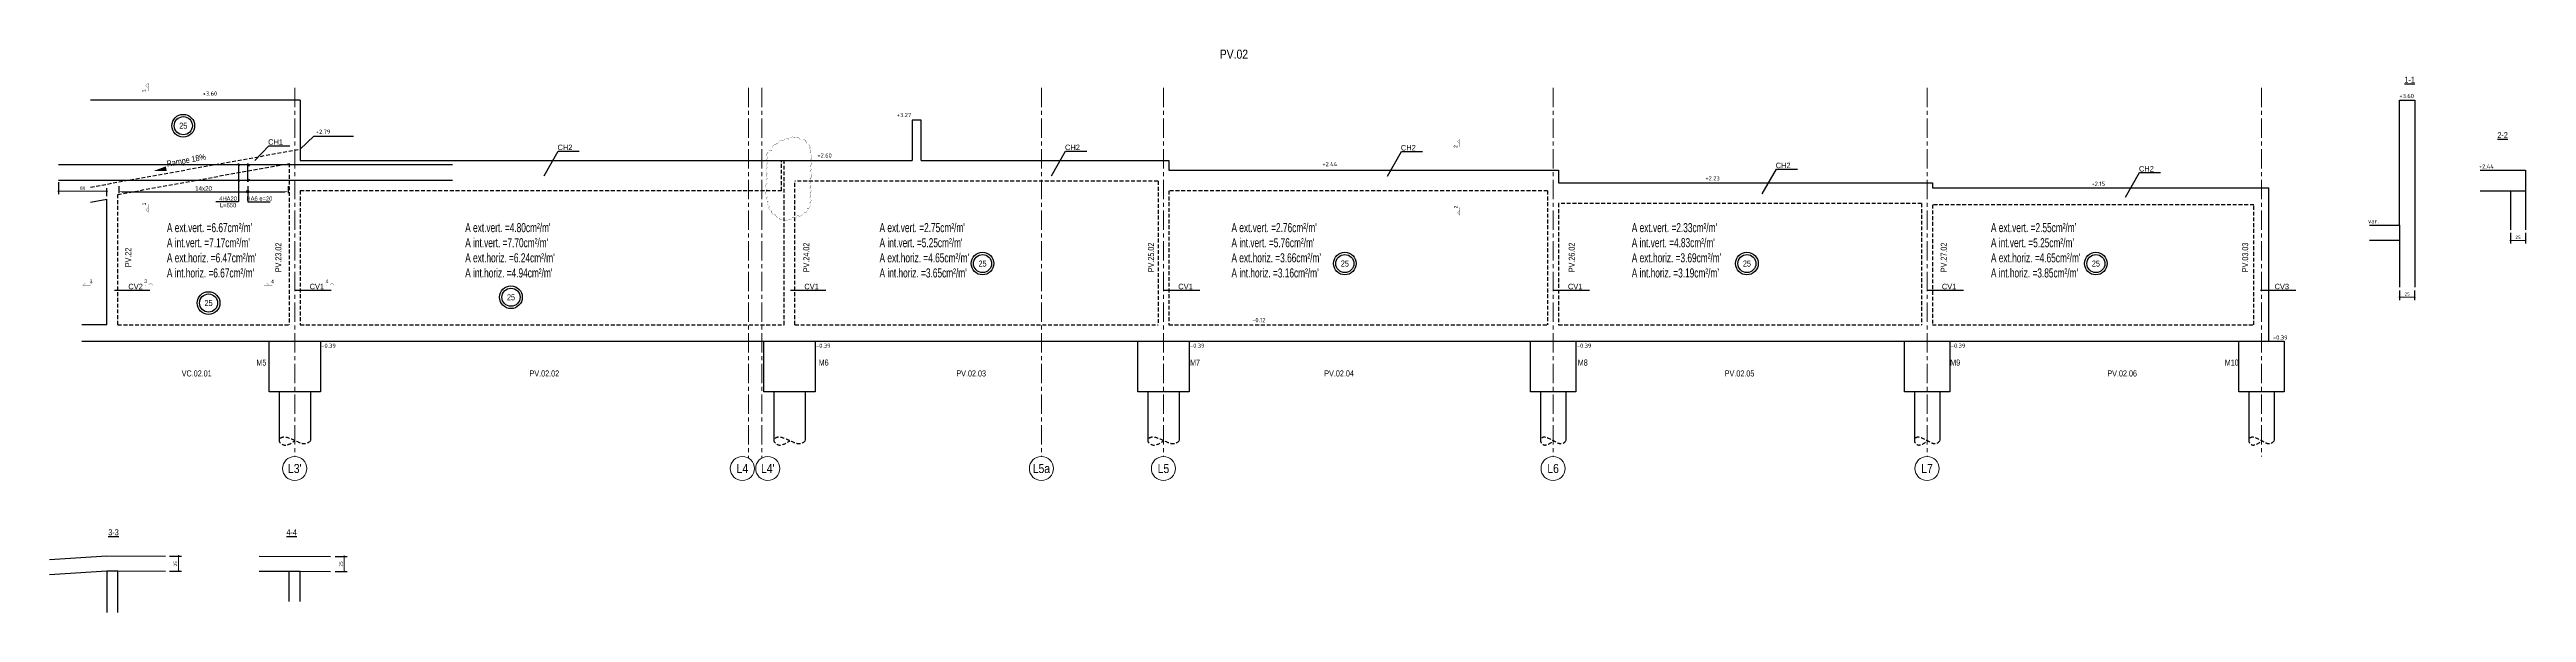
# Model space of a CAD drawing. Extents: x -10329 to 23244, y -15032 to -6928.
# Drawn here: x 7835 to 11935, y -9376 to -8443 of the extents above; entities that cross this region are included whole.
import ezdxf
from ezdxf.enums import TextEntityAlignment as Align

# ---------------------------------------------------------------- set-up
doc = ezdxf.new("R2010")
doc.units = 0
doc.linetypes.add('AXESX2', pattern=[101.6, 63.5, -12.7, 12.7, -12.7])
doc.linetypes.add('CACHEX2', pattern=[19.05, 12.7, -6.35])
doc.layers.get('Defpoints').update_dxf_attribs({"color": 53})
for name, color, linetype in [('ARMATURES_ACIERS_FINS', 120, 'Continuous'), ('ARMATURES_ACIERS_FORTS', 150, 'Continuous'), ('ARMATURES_REPERAGE_ACIERS', 7, 'Continuous'), ('PYC_Cartouche', 7, 'Continuous'), ('PYC_Cotation', 11, 'Continuous'), ('PYC_HOZ_BET_VU', 252, 'Continuous'), ('PYC_Niveau - Texte', 20, 'Continuous'), ('PYC_Texte général', 102, 'Continuous')]:
    doc.layers.add(name, color=color, linetype=linetype)
doc.layers.add('PYC_Axes', color=4, linetype='AXESX2', lineweight=15)
doc.layers.add('PYC_Têtes de pieux_TXT', color=5, linetype='Continuous', lineweight=25)
doc.styles.add('axe$0$PYC_Texte_Titre2', font='ARIALN.TTF', dxfattribs={"height": 22.5})
doc.styles.add('Cotations', font='simplex.shx')
doc.styles.add('PYC_Texte_cotations', font='romans.shx')
doc.styles.add('PYC_Texte_Normal', font='ARIALN.TTF')
doc.styles.add('PYC_Texte_Reperage', font='ARIALN.TTF')
doc.styles.add('PYC_Texte_Titre1', font='ARIALN.TTF', dxfattribs={"height": 30})
doc.styles.add('SGI_Tex_Cotes', font='ARIALN.TTF')
doc.styles.get("Standard").update_dxf_attribs({"font": 'ARIAL.TTF'})
doc.linetypes.add('RBx0.50', pattern='A,0.25,-0.025,["V",Standard,S=0.05,R=0,X=-0.025,Y=-0.05],-0.05,["V",Standard,S=0.05,R=180,X=0.025,Y=0.05],-0.025', length=0.35)
doc.dimstyles.new('PYC-COUPES-25', dxfattribs={"dimscale": 50, "dimtxt": 0.11, "dimasz": 0.06, "dimexe": 0.1, "dimexo": 0.1, "dimgap": 0.05, "dimtad": 3, "dimdec": 1, "dimrnd": 0.5, "dimzin": 9, "dimdsep": 46, "dimtxsty": 'PYC_Texte_cotations', "dimblk1": 'DOT', "dimblk2": 'DOT', "dimsah": 1, "dimcen": 0.09, "dimclrd": 256, "dimclrt": 7, "dimaunit": 2, "dimadec": 1, "dimazin": 0, "dimtfac": 1, "dimtdec": 1, "dimtix": 1, "dimtmove": 2, "dimatfit": 3, "dimldrblk": 'DOT', "dimfxl": 0.3, "dimfxlon": 1, "dimtolj": 1, "dimtzin": 0, "dimlwd": 20, "dimarcsym": 0})
doc.dimstyles.new('SGI_Cot_Secondaire_25', dxfattribs={"dimscale": 0.5, "dimtxt": 15, "dimasz": 10, "dimexe": 5, "dimexo": 0, "dimgap": 3, "dimtad": 1, "dimdsep": 46, "dimtxsty": 'SGI_Tex_Cotes', "dimcen": 0, "dimclrd": 7, "dimclre": 7, "dimclrt": 7, "dimaunit": 2, "dimazin": 0, "dimtfac": 1, "dimtmove": 0, "dimatfit": 3, "dimfxl": 18, "dimfxlon": 1, "dimtolj": 1, "dimtzin": 0, "dimlwd": 25, "dimlwe": 25, "dimarcsym": 0})

# ---------------------------------------------------------------- blocks, each defined once
blk = doc.blocks.new('*U3')
at = {"linetype": 'Continuous', "lineweight": 25}
for radius in [25, 20]:
    blk.add_circle((0, 0), radius, dxfattribs=at)
at = {"linetype": 'Continuous', "lineweight": 25, "style": 'PYC_Texte_Normal'}
blk.add_attdef('EP2', text='', height=15, dxfattribs=at).set_placement((0, 0), align=Align.MIDDLE_CENTER)
blk = doc.blocks.new('_Dot')
at = {"color": 0, "lineweight": -2}
blk.add_line((-0.5, 0), (-1, 0), dxfattribs=at)
at = {"color": 0, "const_width": 0.5}
blk.add_lwpolyline([(-0.25, 0, 1), (0.25, 0, 1)], format="xyb", close=True, dxfattribs=at)
blk = doc.blocks.new('*D25')
at = {"layer": 'Defpoints', "color": 0, "transparency": 16777216}
for p in [(7849.8, -8657.4), (7849.8, -8678), (7929.8, -8691.2)]:
    blk.add_point(p, dxfattribs=at)
at = {"layer": 'PYC_Cotation', "color": 0, "lineweight": -2, "transparency": 16777216}
for p, q in [((7849.8, -8663), (7849.8, -8683)), ((7929.8, -8686.2), (7929.8, -8673))]:
    blk.add_line(p, q, dxfattribs=at)
at = {"layer": 'PYC_Cotation', "linetype": 'Continuous', "lineweight": 20, "transparency": 16777216}
blk.add_line((7926.8, -8678), (7852.8, -8678), dxfattribs=at)
at = {"layer": 'PYC_Cotation', "lineweight": 20, "transparency": 16777216, "xscale": 3, "yscale": 3, "zscale": 3, "rotation": 180}
blk.add_blockref('_Dot', (7849.8, -8678), dxfattribs=at)
at = {"layer": 'PYC_Cotation', "lineweight": 20, "transparency": 16777216, "xscale": 3, "yscale": 3, "zscale": 3}
blk.add_blockref('_Dot', (7929.8, -8678), dxfattribs=at)
at = {"layer": 'PYC_Cotation', "color": 7, "transparency": 16777216, "insert": (7889.8, -8672.8), "char_height": 5.5, "attachment_point": 5, "style": 'PYC_Texte_cotations'}
blk.add_mtext('\\A1;80', dxfattribs=at)
blk = doc.blocks.new('*D26')
at = {"layer": 'Defpoints', "color": 0, "transparency": 16777216}
for p in [(7949.8, -8666.4), (8229.8, -8666.4), (8229.8, -8678.7)]:
    blk.add_point(p, dxfattribs=at)
at = {"layer": 'PYC_Cotation', "color": 7, "linetype": 'Continuous', "lineweight": 25, "transparency": 16777216}
for p, q in [((7949.8, -8669.7), (7949.8, -8681.2)), ((7954.8, -8678.7), (8224.8, -8678.7)), ((8229.8, -8669.7), (8229.8, -8681.2))]:
    blk.add_line(p, q, dxfattribs=at)
at = {"layer": 'PYC_Cotation', "color": 7, "transparency": 16777216}
for points in [[(7954.8, -8677.9), (7954.8, -8679.6), (7949.8, -8678.7)], [(8224.8, -8677.9), (8224.8, -8679.6), (8229.8, -8678.7)]]:
    blk.add_solid(points, dxfattribs=at)
at = {"layer": 'PYC_Cotation', "color": 7, "transparency": 16777216, "insert": (8089.8, -8673.4), "char_height": 7.5, "attachment_point": 5, "style": 'SGI_Tex_Cotes'}
blk.add_mtext('\\A1;14x20', dxfattribs=at)
blk = doc.blocks.new('*D62')
at = {"layer": 'Defpoints', "color": 0, "transparency": 16777216}
for p in [(11725, -8837.1), (11750, -8837.1), (11750, -8853.6)]:
    blk.add_point(p, dxfattribs=at)
at = {"layer": 'PYC_Cotation', "color": 0, "lineweight": -2, "transparency": 16777216}
for p, q in [((11725, -8842.1), (11725, -8858.6)), ((11750, -8842.1), (11750, -8858.6))]:
    blk.add_line(p, q, dxfattribs=at)
at = {"layer": 'PYC_Cotation', "linetype": 'Continuous', "lineweight": 20, "transparency": 16777216}
blk.add_line((11728, -8853.6), (11747, -8853.6), dxfattribs=at)
at = {"layer": 'PYC_Cotation', "lineweight": 20, "transparency": 16777216, "xscale": 3, "yscale": 3, "zscale": 3, "rotation": 180}
blk.add_blockref('_Dot', (11725, -8853.6), dxfattribs=at)
at = {"layer": 'PYC_Cotation', "lineweight": 20, "transparency": 16777216, "xscale": 3, "yscale": 3, "zscale": 3}
blk.add_blockref('_Dot', (11750, -8853.6), dxfattribs=at)
at = {"layer": 'PYC_Cotation', "color": 7, "transparency": 16777216, "insert": (11737.5, -8848.4), "char_height": 5.5, "attachment_point": 5, "style": 'PYC_Texte_cotations'}
blk.add_mtext('\\A1;25', dxfattribs=at)
blk = doc.blocks.new('*D63')
at = {"layer": 'Defpoints', "color": 0, "transparency": 16777216}
for p in [(11908.6, -8741.9), (11933.6, -8741.9), (11933.6, -8759.5)]:
    blk.add_point(p, dxfattribs=at)
at = {"layer": 'PYC_Cotation', "color": 0, "lineweight": -2, "transparency": 16777216}
for p, q in [((11908.6, -8746.9), (11908.6, -8764.5)), ((11933.6, -8746.9), (11933.6, -8764.5))]:
    blk.add_line(p, q, dxfattribs=at)
at = {"layer": 'PYC_Cotation', "linetype": 'Continuous', "lineweight": 20, "transparency": 16777216}
blk.add_line((11911.6, -8759.5), (11930.6, -8759.5), dxfattribs=at)
at = {"layer": 'PYC_Cotation', "lineweight": 20, "transparency": 16777216, "xscale": 3, "yscale": 3, "zscale": 3, "rotation": 180}
blk.add_blockref('_Dot', (11908.6, -8759.5), dxfattribs=at)
at = {"layer": 'PYC_Cotation', "lineweight": 20, "transparency": 16777216, "xscale": 3, "yscale": 3, "zscale": 3}
blk.add_blockref('_Dot', (11933.6, -8759.5), dxfattribs=at)
at = {"layer": 'PYC_Cotation', "color": 7, "transparency": 16777216, "insert": (11921.1, -8754.3), "char_height": 5.5, "attachment_point": 5, "style": 'PYC_Texte_cotations'}
blk.add_mtext('\\A1;25', dxfattribs=at)
blk = doc.blocks.new('*D64')
at = {"layer": 'Defpoints', "color": 0, "transparency": 16777216}
for p in [(8299.9, -9282.8), (8322.7, -9282.8), (8299.8, -9307.8)]:
    blk.add_point(p, dxfattribs=at)
at = {"layer": 'PYC_Cotation', "color": 0, "lineweight": -2, "transparency": 16777216}
for p, q in [((8307.7, -9282.8), (8327.7, -9282.8)), ((8307.7, -9307.8), (8327.7, -9307.8))]:
    blk.add_line(p, q, dxfattribs=at)
at = {"layer": 'PYC_Cotation', "linetype": 'Continuous', "lineweight": 20, "transparency": 16777216}
blk.add_line((8322.7, -9304.8), (8322.7, -9285.8), dxfattribs=at)
at = {"layer": 'PYC_Cotation', "lineweight": 20, "transparency": 16777216, "xscale": 3, "yscale": 3, "zscale": 3}
for p, rotation in [((8322.7, -9282.8), 90), ((8322.7, -9307.8), 270)]:
    blk.add_blockref('_Dot', p, dxfattribs=dict(at, rotation=rotation))
at = {"layer": 'PYC_Cotation', "color": 7, "transparency": 16777216, "insert": (8317.4, -9295.3), "char_height": 5.5, "attachment_point": 5, "rotation": 90, "style": 'PYC_Texte_cotations'}
blk.add_mtext('\\A1;25', dxfattribs=at)
blk = doc.blocks.new('*D65')
at = {"layer": 'Defpoints', "color": 0, "transparency": 16777216}
for p in [(8027.1, -9307.2), (8027.2, -9282.2), (8048.6, -9282.2)]:
    blk.add_point(p, dxfattribs=at)
at = {"layer": 'PYC_Cotation', "color": 0, "lineweight": -2, "transparency": 16777216}
for p, q in [((8033.6, -9282.2), (8053.6, -9282.2)), ((8033.6, -9307.2), (8053.6, -9307.2))]:
    blk.add_line(p, q, dxfattribs=at)
at = {"layer": 'PYC_Cotation', "linetype": 'Continuous', "lineweight": 20, "transparency": 16777216}
blk.add_line((8048.6, -9304.2), (8048.6, -9285.2), dxfattribs=at)
at = {"layer": 'PYC_Cotation', "lineweight": 20, "transparency": 16777216, "xscale": 3, "yscale": 3, "zscale": 3}
for p, rotation in [((8048.6, -9282.2), 90), ((8048.6, -9307.2), 270)]:
    blk.add_blockref('_Dot', p, dxfattribs=dict(at, rotation=rotation))
at = {"layer": 'PYC_Cotation', "color": 7, "transparency": 16777216, "insert": (8043.3, -9294.7), "char_height": 5.5, "attachment_point": 5, "rotation": 90, "style": 'PYC_Texte_cotations'}
blk.add_mtext('\\A1;25', dxfattribs=at)

msp = doc.modelspace()

# ---------------------------------------------------------------- linework, layer by layer
at = {"color": 1}
msp.add_lwpolyline([(9030.849, -8610.319, 0, 0.714, -0.52056705), (9040.541, -8599.555, 0, 0.714, -0.52056705), (9040.541, -8599.555, 0, 0.714, -0.52056705), (9050.233, -8594.172, 0, 0.714, -0.52056705), (9050.233, -8594.172, 0, 0.714, -0.52056705), (9058.848, -8592.019, 0, 0.714, -0.52056705), (9058.848, -8592.019, 0, 0.714, -0.52056705), (9069.617, -8589.867, 0, 0.714, -0.52056705), (9069.617, -8589.867, 0, 0.714, -0.52056705), (9077.155, -8592.019, 0, 0.714, -0.52056705), (9077.155, -8592.019, 0, 0.714, -0.52056705), (9087.924, -8598.478, 0, 0.714, -0.52056705), (9087.924, -8598.478, 0, 0.714, -0.52056705), (9093.309, -8607.09, 0, 0.714, -0.52056705), (9093.309, -8607.09, 0, 0.714, -0.52056705), (9093.309, -8614.625, 0, 0.714, -0.52056705), (9093.309, -8614.625, 0, 0.714, -0.52056705), (9093.309, -8627.543, 0, 0.714, -0.52056705), (9093.309, -8627.543, 0, 0.714, -0.52056705), (9093.309, -8637.231, 0, 0.714, -0.52056705), (9093.309, -8637.231, 0, 0.714, -0.52056705), (9093.309, -8645.843, 0, 0.714, -0.52056705), (9093.309, -8645.843, 0, 0.714, -0.52056705), (9093.309, -8657.684, 0, 0.714, -0.52056705), (9093.309, -8657.684, 0, 0.714, -0.52056705), (9093.309, -8665.219, 0, 0.714, -0.52056705), (9093.309, -8665.219, 0, 0.714, -0.52056705), (9093.309, -8672.754, 0, 0.714, -0.52056705), (9093.309, -8672.754, 0, 0.714, -0.52056705), (9093.309, -8681.366, 0, 0.714, -0.52056705), (9093.309, -8681.366, 0, 0.714, -0.52056705), (9093.309, -8688.901, 0, 0.714, -0.52056705), (9093.309, -8688.901, 0, 0.714, -0.52056705), (9093.309, -8697.513, 0, 0.714, -0.52056705), (9093.309, -8697.513, 0, 0.714, -0.52056705), (9089.001, -8707.201, 0, 0.714, -0.52056705), (9089.001, -8707.201, 0, 0.714, -0.52056705), (9083.617, -8713.66, 0, 0.714, -0.52056705), (9083.617, -8713.66, 0, 0.714, -0.52056705), (9072.848, -8717.965, 0, 0.714, -0.52056705), (9072.848, -8717.965, 0, 0.714, -0.52056705), (9064.233, -8721.195, 0, 0.714, -0.52056705), (9064.233, -8721.195, 0, 0.714, -0.52056705), (9057.771, -8724.424, 0, 0.714, -0.52056705), (9057.771, -8724.424, 0, 0.714, -0.52056705), (9050.233, -8724.424, 0, 0.714, -0.52056705), (9050.233, -8724.424, 0, 0.714, -0.52056705), (9042.695, -8722.271, 0, 0.714, -0.52056705), (9042.695, -8722.271, 0, 0.714, -0.52056705), (9037.31, -8716.889, 0, 0.714, -0.52056705), (9037.31, -8716.889, 0, 0.714, -0.52056705), (9029.772, -8710.43, 0, 0.714, -0.52056705), (9029.772, -8710.43, 0, 0.714, -0.52056705), (9026.541, -8702.895, 0, 0.714, -0.52056705), (9026.541, -8702.895, 0, 0.714, -0.52056705), (9024.388, -8694.283, 0, 0.714, -0.52056705), (9024.388, -8694.283, 0, 0.714, -0.52056705), (9023.311, -8686.748, 0, 0.714, -0.52056705), (9023.311, -8686.748, 0, 0.714, -0.52056705), (9023.311, -8675.983, 0, 0.714, -0.52056705), (9023.311, -8675.983, 0, 0.714, -0.52056705), (9023.311, -8664.142, 0, 0.714, -0.52056705), (9023.311, -8664.142, 0, 0.714, -0.52056705), (9023.311, -8656.607, 0, 0.714, -0.52056705), (9023.311, -8656.607, 0, 0.714, -0.52056705), (9023.311, -8647.995, 0, 0.714, -0.52056705), (9023.311, -8647.995, 0, 0.714, -0.52056705), (9023.311, -8638.307, 0, 0.714, -0.52056705), (9023.311, -8638.307, 0, 0.714, -0.52056705), (9024.388, -8630.772, 0, 0.714, -0.52056705), (9024.388, -8630.772, 0, 0.714, -0.52056705), (9024.388, -8622.16, 0, 0.714, -0.52056705), (9024.388, -8622.16, 0, 0.714, -0.52056705), (9024.388, -8613.549, 0, 0.714, -0.52056705), (9024.388, -8613.549, 0, 0.714, -0.52056705)], format="xyseb", close=True, dxfattribs=at)
at = {"layer": 'ARMATURES_ACIERS_FINS'}
msp.add_lwpolyline([(8165.401, -8657.891), (8162.901, -8662.221), (8162.901, -8632.221), (8165.401, -8636.551)], dxfattribs=at)
at = {"layer": 'ARMATURES_ACIERS_FORTS'}
for points in [[(8501.811, -8634.221), (7849.811, -8634.221)], [(8501.811, -8660.221), (7849.811, -8660.221)]]:
    msp.add_lwpolyline(points, dxfattribs=at)
at = {"layer": 'ARMATURES_REPERAGE_ACIERS'}
for points in [[(8147.901, -8634.221), (8147.901, -8631.721), (8147.901, -8634.221), (8146.487, -8632.807), (8147.901, -8634.221), (8149.315, -8635.635), (8147.901, -8634.221), (8147.901, -8695.289)], [(8147.901, -8660.221), (8147.901, -8657.721), (8147.901, -8660.221), (8146.487, -8658.807), (8147.901, -8660.221), (8149.315, -8661.635), (8147.901, -8660.221), (8147.901, -8695.289)], [(8162.901, -8669.398), (8162.901, -8695.289), (8200.322, -8695.289)], [(8147.901, -8695.289), (8110.22, -8695.289)]]:
    msp.add_lwpolyline(points, dxfattribs=at)
msp.add_circle((8162.901, -8678.743), 1.8, dxfattribs=at)
at = {"layer": 'PYC_Axes', "ltscale": 0.5}
msp.add_line((11496.311, -8506.852), (11496.311, -9117.221), dxfattribs=at)
for points in [[(8240.811, -8506.852), (8240.811, -9117.221)], [(8991.811, -8506.852), (8991.811, -9119.9)], [(9013.811, -8506.852), (9013.811, -9119.9)], [(9476.811, -8506.852), (9476.811, -9117.221)], [(9678.811, -8506.852), (9678.811, -9117.221)], [(10323.811, -8506.852), (10323.811, -9117.221)], [(10942.811, -8506.852), (10942.811, -9117.221)]]:
    msp.add_lwpolyline(points, dxfattribs=at)
at = {"layer": 'PYC_Axes', "linetype": 'Continuous'}
for centre in [(8240.811, -9137.221), (8981.811, -9137.221), (9023.811, -9137.221), (9476.811, -9137.221), (9678.811, -9137.221), (10323.811, -9137.221), (10942.811, -9137.221)]:
    msp.add_circle(centre, 20, dxfattribs=at)
at = {"layer": 'PYC_Cotation', "const_width": 0.375}
for points in [[(7998.046, -8512.059), (7998.01, -8498.934), (7994.043, -8502.923), (7997.367, -8506.228)], [(10169.314, -8604.685), (10169.278, -8591.561), (10165.311, -8595.549), (10168.635, -8598.854)], [(7998.253, -8699.427), (7998.29, -8712.552), (7994.301, -8708.586), (7997.607, -8705.262)], [(10169.521, -8704.337), (10169.558, -8717.462), (10165.569, -8713.496), (10168.874, -8710.172)], [(7903.24, -8834.108), (7890.115, -8834.145), (7894.082, -8830.156), (7897.406, -8833.461)], [(7993.178, -8833.901), (8006.303, -8833.864), (8002.314, -8829.898), (7999.009, -8833.222)], [(8203.55, -8834.108), (8190.425, -8834.145), (8194.391, -8830.156), (8197.715, -8833.461)], [(8293.487, -8833.901), (8306.612, -8833.864), (8302.623, -8829.898), (8299.318, -8833.222)]]:
    msp.add_lwpolyline(points, dxfattribs=at)
at = {"layer": 'PYC_Cotation'}
msp.add_lwpolyline([(8249.811, -8608.221), (8272.183, -8586.613), (8337.926, -8586.613)], dxfattribs=at)
at = {"layer": 'PYC_HOZ_BET_VU'}
for p, q in [((8249.811, -8527.221), (7902.838, -8527.221)), ((7902.838, -8696.076), (7929.811, -8691.173)), ((8214.807, -9010.221), (8214.807, -9091.364)), ((8266.814, -9010.221), (8266.814, -9090.823)), ((9033.807, -9010.221), (9033.807, -9091.364)), ((9085.814, -9010.221), (9085.814, -9090.823)), ((9652.807, -9010.221), (9652.807, -9091.364)), ((9704.814, -9010.221), (9704.814, -9090.823)), ((10302.807, -9010.221), (10302.807, -9091.364)), ((10344.814, -9010.221), (10344.814, -9090.823)), ((10921.807, -9010.221), (10921.807, -9091.364)), ((10963.814, -9010.221), (10963.814, -9090.823)), ((11475.307, -9010.221), (11475.307, -9091.364)), ((11517.314, -9010.221), (11517.314, -9090.823)), ((8181.811, -9282.249), (8299.811, -9282.769)), ((8231.811, -9357.47), (8231.811, -9307.47)), ((8249.811, -9357.47), (8249.811, -9307.549))]:
    msp.add_line(p, q, dxfattribs=at)
at = {"layer": 'PYC_HOZ_BET_VU', "linetype": 'CACHEX2', "ltscale": 0.5}
for p, q in [((7902.838, -8671.059), (8249.811, -8608.221)), ((9046.811, -8677.221), (8249.811, -8677.221)), ((9669.811, -8661.221), (9068.811, -8661.221)), ((10314.811, -8677.221), (9687.811, -8677.221)), ((10933.811, -8698.221), (10332.811, -8698.221)), ((11483.811, -8700.221), (10951.811, -8700.221))]:
    msp.add_line(p, q, dxfattribs=at)
at = {"layer": 'PYC_HOZ_BET_VU'}
for points in [[(8249.811, -8527.221), (8249.811, -8627.221), (9262.811, -8627.221)], [(11675.048, -8733.978), (11725.048, -8733.978), (11725.048, -8639.221), (11725.048, -8639.221), (11725.048, -8527.136), (11750.048, -8527.136), (11750.048, -8837.107)], [(9277.811, -8627.221), (9277.811, -8560.221), (9262.811, -8560.221), (9262.811, -8627.221)], [(9277.811, -8627.221), (9687.811, -8627.221), (9687.811, -8643.221), (10332.811, -8643.221), (10332.811, -8664.221), (10951.811, -8664.221), (10951.811, -8672.221), (11508.811, -8672.221)], [(11858.562, -8643.221), (11933.562, -8643.221), (11933.562, -8643.221), (11933.562, -8643.221), (11933.562, -8643.221), (11933.562, -8643.221), (11933.562, -8741.948)], [(7929.811, -8899.221), (7929.811, -8691.173)], [(11508.811, -8926.221), (11508.811, -8672.221)], [(11858.562, -8677.221), (11908.562, -8677.221), (11908.562, -8741.948)], [(11675.048, -8759.23), (11725.048, -8759.23), (11725.048, -8837.107)], [(7929.811, -8899.221), (7888.376, -8899.221)], [(7888.376, -8926.221), (11508.811, -8926.221)], [(7834.908, -9287.908), (7929.811, -9281.82), (8027.059, -9282.249)], [(7834.908, -9312.96), (7929.811, -9306.872), (7929.811, -9375.757)], [(7947.811, -9375.757), (7947.811, -9306.9), (8027.059, -9307.249)], [(8181.811, -9307.249), (8231.811, -9307.47)], [(8249.811, -9307.549), (8299.811, -9307.769)]]:
    msp.add_lwpolyline(points, dxfattribs=at)
at = {"layer": 'PYC_HOZ_BET_VU', "linetype": 'CACHEX2', "ltscale": 0.5}
for points in [[(7947.811, -8899.221), (7947.811, -8683.24), (8231.811, -8631.806)], [(8231.811, -8631.806), (8231.811, -8899.221)], [(9046.811, -8677.221), (9046.811, -8627.221)], [(9050.811, -8899.221), (9050.811, -8627.221)], [(8249.811, -8677.221), (8249.811, -8899.221)], [(9068.811, -8899.221), (9068.811, -8661.221)], [(9669.811, -8661.221), (9669.811, -8899.221)], [(9687.811, -8677.221), (9687.811, -8899.221)], [(10314.811, -8677.221), (10314.811, -8899.221)], [(10332.811, -8698.221), (10332.811, -8899.221)], [(10933.811, -8698.221), (10933.811, -8899.221)], [(10951.811, -8700.221), (10951.811, -8899.221)], [(11483.811, -8899.221), (11483.811, -8700.221)], [(7947.811, -8899.221), (8231.811, -8899.221)], [(8249.811, -8899.221), (9050.811, -8899.221)], [(9068.811, -8899.221), (9669.811, -8899.221)], [(9687.811, -8899.221), (10314.811, -8899.221)], [(10332.811, -8899.221), (10933.811, -8899.221)], [(10951.811, -8899.221), (11483.811, -8899.221)]]:
    msp.add_lwpolyline(points, dxfattribs=at)
at = {"layer": 'PYC_HOZ_BET_VU', "linetype": 'RBx0.50', "ltscale": 50}
for points in [[(11908.562, -8677.221), (11933.562, -8677.221)], [(11725.048, -8733.978), (11725.048, -8759.23)], [(7929.811, -9306.872), (7947.811, -9306.9)], [(8231.811, -9307.47), (8249.811, -9307.47)]]:
    msp.add_lwpolyline(points, dxfattribs=at)
at = {"layer": 'PYC_HOZ_BET_VU'}
for points in [[(8198.311, -8926.221), (8283.311, -8926.221), (8283.311, -9010.221), (8198.311, -9010.221)], [(9017.311, -8926.221), (9102.311, -8926.221), (9102.311, -9010.221), (9017.311, -9010.221)], [(9636.311, -8926.221), (9721.311, -8926.221), (9721.311, -9010.221), (9636.311, -9010.221)], [(10286.311, -8926.221), (10361.311, -8926.221), (10361.311, -9010.221), (10286.311, -9010.221)], [(10905.311, -8926.221), (10980.311, -8926.221), (10980.311, -9010.221), (10905.311, -9010.221)], [(11458.811, -8926.221), (11533.811, -8926.221), (11533.811, -9010.221), (11458.811, -9010.221)]]:
    msp.add_lwpolyline(points, close=True, dxfattribs=at)
at = {"layer": 'PYC_HOZ_BET_VU', "linetype": 'CACHEX2', "ltscale": 0.5}
for points in [[(8266.808, -9091.33), (8263.653, -9094.33), (8256.31, -9101.313), (8224.857, -9080.501), (8210.425, -9090.718), (8224.365, -9102.017), (8235.893, -9094.903), (8241.774, -9091.274)], [(9085.808, -9091.33), (9082.653, -9094.33), (9075.31, -9101.313), (9043.857, -9080.501), (9029.425, -9090.718), (9043.365, -9102.017), (9054.893, -9094.903), (9060.774, -9091.274)], [(9704.808, -9091.33), (9701.653, -9094.33), (9694.31, -9101.313), (9662.857, -9080.501), (9648.425, -9090.718), (9662.365, -9102.017), (9673.893, -9094.903), (9679.774, -9091.274)], [(10344.808, -9091.33), (10342.402, -9094.33), (10336.803, -9101.313), (10309.66, -9080.501), (10299.781, -9090.718), (10309.475, -9102.017), (10319.606, -9094.903), (10324.774, -9091.274)], [(10963.808, -9091.33), (10961.402, -9094.33), (10955.803, -9101.313), (10928.66, -9080.501), (10918.781, -9090.718), (10928.475, -9102.017), (10938.606, -9094.903), (10943.774, -9091.274)], [(11517.308, -9091.33), (11514.798, -9094.33), (11508.954, -9101.313), (11482.227, -9080.501), (11472.267, -9090.718), (11481.978, -9102.017), (11492.107, -9094.903), (11497.274, -9091.274)]]:
    msp.add_open_spline(points, degree=3, knots=[0, 0, 0, 0, 20.42310325, 47.53325937, 65.80530555, 82.94413434, 100.78807128, 100.78807128, 100.78807128, 100.78807128], dxfattribs=at)
at = {"layer": 'PYC_Texte général'}
msp.add_lwpolyline([(8096.966, -8627.433, 0, 0, 0), (8006.685, -8644.575, 0, 7.5, 0), (8028.152, -8640.499, 0, 0, 0)], format="xyseb", dxfattribs=at)

# ---------------------------------------------------------------- block references
at = {"layer": 'PYC_Niveau - Texte'}
ref = msp.add_blockref('*U3', (8056.297, -8569.397), dxfattribs=dict(at, xscale=0.75, yscale=0.75, zscale=0.75))
ref.add_attrib('EP2', '25', dxfattribs={"layer": '0', "linetype": 'Continuous', "lineweight": 25, "height": 10, "style": 'PYC_Texte_Normal'}).set_placement((8056.297, -8569.397), align=Align.MIDDLE_CENTER)
ref = msp.add_blockref('*U3', (9379.337, -8797.764), dxfattribs=dict(at, xscale=0.75, yscale=0.75, zscale=0.75))
ref.add_attrib('EP2', '25', dxfattribs={"layer": '0', "linetype": 'Continuous', "lineweight": 25, "height": 10, "style": 'PYC_Texte_Normal'}).set_placement((9379.337, -8797.764), align=Align.MIDDLE_CENTER)
ref = msp.add_blockref('*U3', (9979.055, -8797.764), dxfattribs=dict(at, xscale=0.75, yscale=0.75, zscale=0.75))
ref.add_attrib('EP2', '25', dxfattribs={"layer": '0', "linetype": 'Continuous', "lineweight": 25, "height": 10, "style": 'PYC_Texte_Normal'}).set_placement((9979.055, -8797.764), align=Align.MIDDLE_CENTER)
ref = msp.add_blockref('*U3', (10644.638, -8797.764), dxfattribs=dict(at, xscale=0.75, yscale=0.75, zscale=0.75))
ref.add_attrib('EP2', '25', dxfattribs={"layer": '0', "linetype": 'Continuous', "lineweight": 25, "height": 10, "style": 'PYC_Texte_Normal'}).set_placement((10644.638, -8797.764), align=Align.MIDDLE_CENTER)
ref = msp.add_blockref('*U3', (11222.316, -8797.764), dxfattribs=dict(at, xscale=0.75, yscale=0.75, zscale=0.75))
ref.add_attrib('EP2', '25', dxfattribs={"layer": '0', "linetype": 'Continuous', "lineweight": 25, "height": 10, "style": 'PYC_Texte_Normal'}).set_placement((11222.316, -8797.764), align=Align.MIDDLE_CENTER)
ref = msp.add_blockref('*U3', (8098.161, -8863.139), dxfattribs=dict(at, xscale=0.75, yscale=0.75, zscale=0.75))
ref.add_attrib('EP2', '25', dxfattribs={"layer": '0', "linetype": 'Continuous', "lineweight": 25, "height": 10, "style": 'PYC_Texte_Normal'}).set_placement((8098.161, -8863.139), align=Align.MIDDLE_CENTER)
ref = msp.add_blockref('*U3', (8598.76, -8853.572), dxfattribs=dict(at, xscale=0.75, yscale=0.75, zscale=0.75))
ref.add_attrib('EP2', '25', dxfattribs={"layer": '0', "linetype": 'Continuous', "lineweight": 25, "height": 10, "style": 'PYC_Texte_Normal'}).set_placement((8598.76, -8853.572), align=Align.MIDDLE_CENTER)

# ---------------------------------------------------------------- texts
at = {"layer": 'ARMATURES_REPERAGE_ACIERS', "style": 'PYC_Texte_Normal'}
for s, height, p in [('CH1', 9, (8209.08, -8596.437)), ('CH2', 9, (8688.224, -8605.224)), ('CH2', 9, (9528.218, -8605.224)), ('CH2', 9, (10084.174, -8605.895)), ('CH2', 9, (10704.647, -8635.151)), ('CH2', 9, (11306.009, -8640.76)), ('4HA20', 7, (8130.488, -8690.151)), ('HA6 e=20', 7, (8182.326, -8690.151)), ('L=650', 7, (8130.488, -8700.975)), ('CV2', 9, (7977.374, -8835.777)), ('CV1', 9, (8277.374, -8835.777)), ('CV1', 9, (9096.374, -8835.777)), ('CV1', 9, (9715.374, -8835.777)), ('CV1', 9, (10360.374, -8835.777)), ('CV1', 9, (10979.374, -8835.777)), ('CV3', 9, (11530.004, -8835.777))]:
    msp.add_text(s, height=height, dxfattribs=at).set_placement(p, align=Align.MIDDLE_CENTER)
at = {"layer": 'PYC_Axes', "linetype": 'Continuous', "style": 'axe$0$PYC_Texte_Titre2'}
for s, p in [("L3'", (8240.811, -9137.221)), ('L4', (8981.811, -9137.221)), ("L4'", (9023.811, -9137.221)), ('L5a', (9476.811, -9137.221)), ('L5', (9678.811, -9137.221)), ('L6', (10323.811, -9137.221)), ('L7', (10942.811, -9137.221))]:
    msp.add_text(s, height=15, rotation=0.000056, dxfattribs=at).set_placement(p, align=Align.MIDDLE_CENTER)
at = {"layer": 'PYC_Cartouche', "color": 7, "linetype": 'Continuous', "lineweight": 25, "style": 'PYC_Texte_Normal'}
msp.add_text('Rampe 18%%%', height=10, rotation=10.751393, dxfattribs=at).set_placement((8029.833, -8637.602))
at = {"layer": 'PYC_Cotation', "style": 'SGI_Tex_Cotes'}
for s, rotation, p in [('1', 90.160124, (7996.002, -8513.504)), ('2', 90.160124, (10167.27, -8606.13)), ('1', 90.160124, (7996.21, -8701.324)), ('2', 90.160124, (10167.477, -8706.235)), ('3', 0.160124, (7901.343, -8832.064)), ('3', 0.160124, (7991.734, -8831.856)), ('4', 0.160124, (8201.652, -8832.064)), ('4', 0.160124, (8292.043, -8831.856))]:
    msp.add_text(s, height=6, rotation=rotation, dxfattribs=at).set_placement(p, align=Align.BOTTOM_LEFT)
at = {"layer": 'PYC_Texte général', "linetype": 'Continuous', "style": 'PYC_Texte_Titre1'}
msp.add_text('PV.02', height=15, rotation=360, dxfattribs=at).set_placement((9795.457, -8450.881), align=Align.MIDDLE_CENTER)
at = {"layer": 'PYC_Texte général', "style": 'Cotations'}
for s, p in [('+3.60', (8088.471, -8519.608)), ('+3.60', (11724.813, -8523.683)), ('+3.27', (9237.4, -8555.164)), ('+2.79', (8275.737, -8582.861)), ('+2.60', (9105.939, -8622.164)), ('+2.44', (9941.863, -8636.432)), ('+2.44', (11856.387, -8640.374)), ('+2.23', (10575.892, -8660.091)), ('+2.15', (11215.01, -8669.13)), ('var.', (11672.873, -8731.132)), ('-0.12', (9825.688, -8894.957)), ('-0.39', (8284.706, -8937.39)), ('-0.39', (9103.706, -8937.39)), ('-0.39', (9722.706, -8937.39)), ('-0.39', (10363.151, -8937.39)), ('-0.39', (10982.151, -8937.39)), ('-0.39', (11515.426, -8923.87))]:
    msp.add_text(s, height=7, rotation=359.99968, dxfattribs=at).set_placement(p)
at = {"layer": 'PYC_Texte général', "linetype": 'Continuous', "style": 'PYC_Texte_Titre1'}
for s, p in [('%%U1-1', (11741.745, -8493.265)), ('%%U2-2', (11895.59, -8584.936)), ('%%U3-3', (7940.831, -9242.946)), ('%%U4-4', (8235.71, -9242.946))]:
    msp.add_text(s, height=10, dxfattribs=at).set_placement(p, align=Align.MIDDLE_CENTER)
at = {"layer": 'PYC_Texte général', "style": 'PYC_Texte_Reperage'}
for s, rotation, p in [('PV.22', 90.000436, (7965.059, -8787.569)), ('PV.23.02', 90.000436, (8213.714, -8787.569)), ('PV.24.02', 90.000436, (9087.623, -8787.569)), ('PV.25.02', 90.000436, (9658.138, -8787.569)), ('PV.26.02', 90.000436, (10354.615, -8787.569)), ('PV.27.02', 90.000436, (10970.555, -8787.569)), ('PV.03.03', 90.000436, (11469.339, -8787.569)), ('VC.02.01', 0.000436, (8078.517, -8979.751)), ('PV.02.02', 0.000436, (8654.023, -8979.751)), ('PV.02.03', 0.000436, (9360.55, -8979.751)), ('PV.02.04', 0.000436, (9969.49, -8979.751)), ('PV.02.05', 0.000436, (10632.449, -8979.751)), ('PV.02.06', 0.000436, (11265.797, -8979.751))]:
    msp.add_text(s, height=10, rotation=rotation, dxfattribs=at).set_placement(p, align=Align.MIDDLE_CENTER)
for s, p in [('M5', (8193.865, -8966.736)), ('M6', (9124.553, -8966.736)), ('M7', (9739.387, -8966.736)), ('M8', (10381.192, -8966.736)), ('M9', (10997.738, -8966.736)), ('M10', (11458.811, -8966.736))]:
    msp.add_text(s, height=10, rotation=0.000436, dxfattribs=at).set_placement(p, align=Align.RIGHT)
at = {"layer": 'PYC_Têtes de pieux_TXT', "char_height": 15, "attachment_point": 1, "style": 'PYC_Texte_Normal'}
for s, insert in [("{\\W0.8;A ext.vert. =6.67cm²/m'\\PA int.vert. =7.17cm²/m'\\PA ext.horiz. =6.47cm²/m'\\PA int.horiz. =6.67cm²/m'}", (8029.18, -8730.725)), ("{\\W0.8;A ext.vert. =4.80cm²/m'\\PA int.vert. =7.70cm²/m'\\PA ext.horiz. =6.24cm²/m'\\PA int.horiz. =4.94cm²/m'}", (8522.968, -8730.725)), ("{\\W0.8;A ext.vert. =2.75cm²/m'\\PA int.vert. =5.25cm²/m'\\PA ext.horiz. =4.65cm²/m'\\PA int.horiz. =3.65cm²/m'}", (9208.825, -8730.725)), ("{\\W0.8;A ext.vert. =2.76cm²/m'\\PA int.vert. =5.76cm²/m'\\PA ext.horiz. =3.66cm²/m'\\PA int.horiz. =3.16cm²/m'}", (9791.397, -8730.725)), ("{\\W0.8;A ext.vert. =2.33cm²/m'\\PA int.vert. =4.83cm²/m'\\PA ext.horiz. =3.69cm²/m'\\PA int.horiz. =3.19cm²/m'}", (10454.022, -8730.725)), ("{\\W0.8;A ext.vert. =2.55cm²/m'\\PA int.vert. =5.25cm²/m'\\PA ext.horiz. =4.65cm²/m'\\PA int.horiz. =3.85cm²/m'}", (11048.585, -8730.725))]:
    msp.add_mtext_dynamic_manual_height_columns(s, width=156.23764, gutter_width=1, heights=[123.953], dxfattribs=dict(at, insert=insert))

# ---------------------------------------------------------------- dimensions: what is measured, and where the dimension line sits
at = {"layer": 'PYC_Cotation'}
for base, p1, p2, picture, middle in [((7849.811, -8678.029), (7929.811, -8691.173), (7849.811, -8657.379), '*D25', (7889.811, -8672.779)), ((11933.562, -8759.514), (11908.562, -8741.948), (11933.562, -8741.948), '*D63', (11921.062, -8754.264)), ((11750.048, -8853.613), (11725.048, -8837.107), (11750.048, -8837.107), '*D62', (11737.548, -8848.363))]:
    dim = msp.add_linear_dim(base=base, p1=p1, p2=p2, dimstyle='PYC-COUPES-25', dxfattribs=at)
    dim.commit()
    dim.dimension.update_dxf_attribs({"geometry": picture, "text_midpoint": middle})
dim = msp.add_linear_dim(base=(8229.811, -8678.743), p1=(7949.811, -8666.373), p2=(8229.811, -8666.373), text='14x20', dimstyle='SGI_Cot_Secondaire_25', dxfattribs=at)
dim.commit()
dim.dimension.update_dxf_attribs({"geometry": '*D26', "text_midpoint": (8089.811, -8673.414)})
for base, p1, p2, picture, middle in [((8048.592, -9282.249), (8027.059, -9307.249), (8027.169, -9282.249), '*D65', (8043.342, -9294.749)), ((8322.659, -9282.769), (8299.811, -9307.769), (8299.921, -9282.769), '*D64', (8317.409, -9295.269))]:
    dim = msp.add_linear_dim(base=base, p1=p1, p2=p2, angle=90, dimstyle='PYC-COUPES-25', dxfattribs=at)
    dim.commit()
    dim.dimension.update_dxf_attribs({"geometry": picture, "text_midpoint": middle})

# ---------------------------------------------------------------- leaders
for points in [[(8175, -8627.164), (8197.781, -8602.733), (8232.605, -8602.733)], [(8653.716, -8652.221), (8676.925, -8611.52), (8711.749, -8611.52)], [(9493.71, -8652.221), (9516.919, -8611.52), (9551.743, -8611.52)], [(10049.666, -8652.892), (10072.875, -8612.191), (10107.699, -8612.191)], [(10670.139, -8682.148), (10693.348, -8641.447), (10728.172, -8641.447)], [(11271.501, -8687.757), (11294.71, -8647.056), (11329.534, -8647.056)], [(7942.231, -8842.073), (7966.075, -8842.073), (8000.898, -8842.073)], [(8242.231, -8842.073), (8266.075, -8842.073), (8300.898, -8842.073)], [(9061.231, -8842.073), (9085.075, -8842.073), (9119.898, -8842.073)], [(9680.231, -8842.073), (9704.075, -8842.073), (9738.898, -8842.073)], [(10325.231, -8842.073), (10349.075, -8842.073), (10383.898, -8842.073)], [(10944.231, -8842.073), (10968.075, -8842.073), (11002.898, -8842.073)], [(11494.861, -8842.073), (11518.705, -8842.073), (11553.528, -8842.073)]]:
    msp.add_leader(points, dimstyle='SGI_Cot_Secondaire_25', override={"dimtmove": 1}, dxfattribs=at)

doc.saveas('drawing.dxf')
